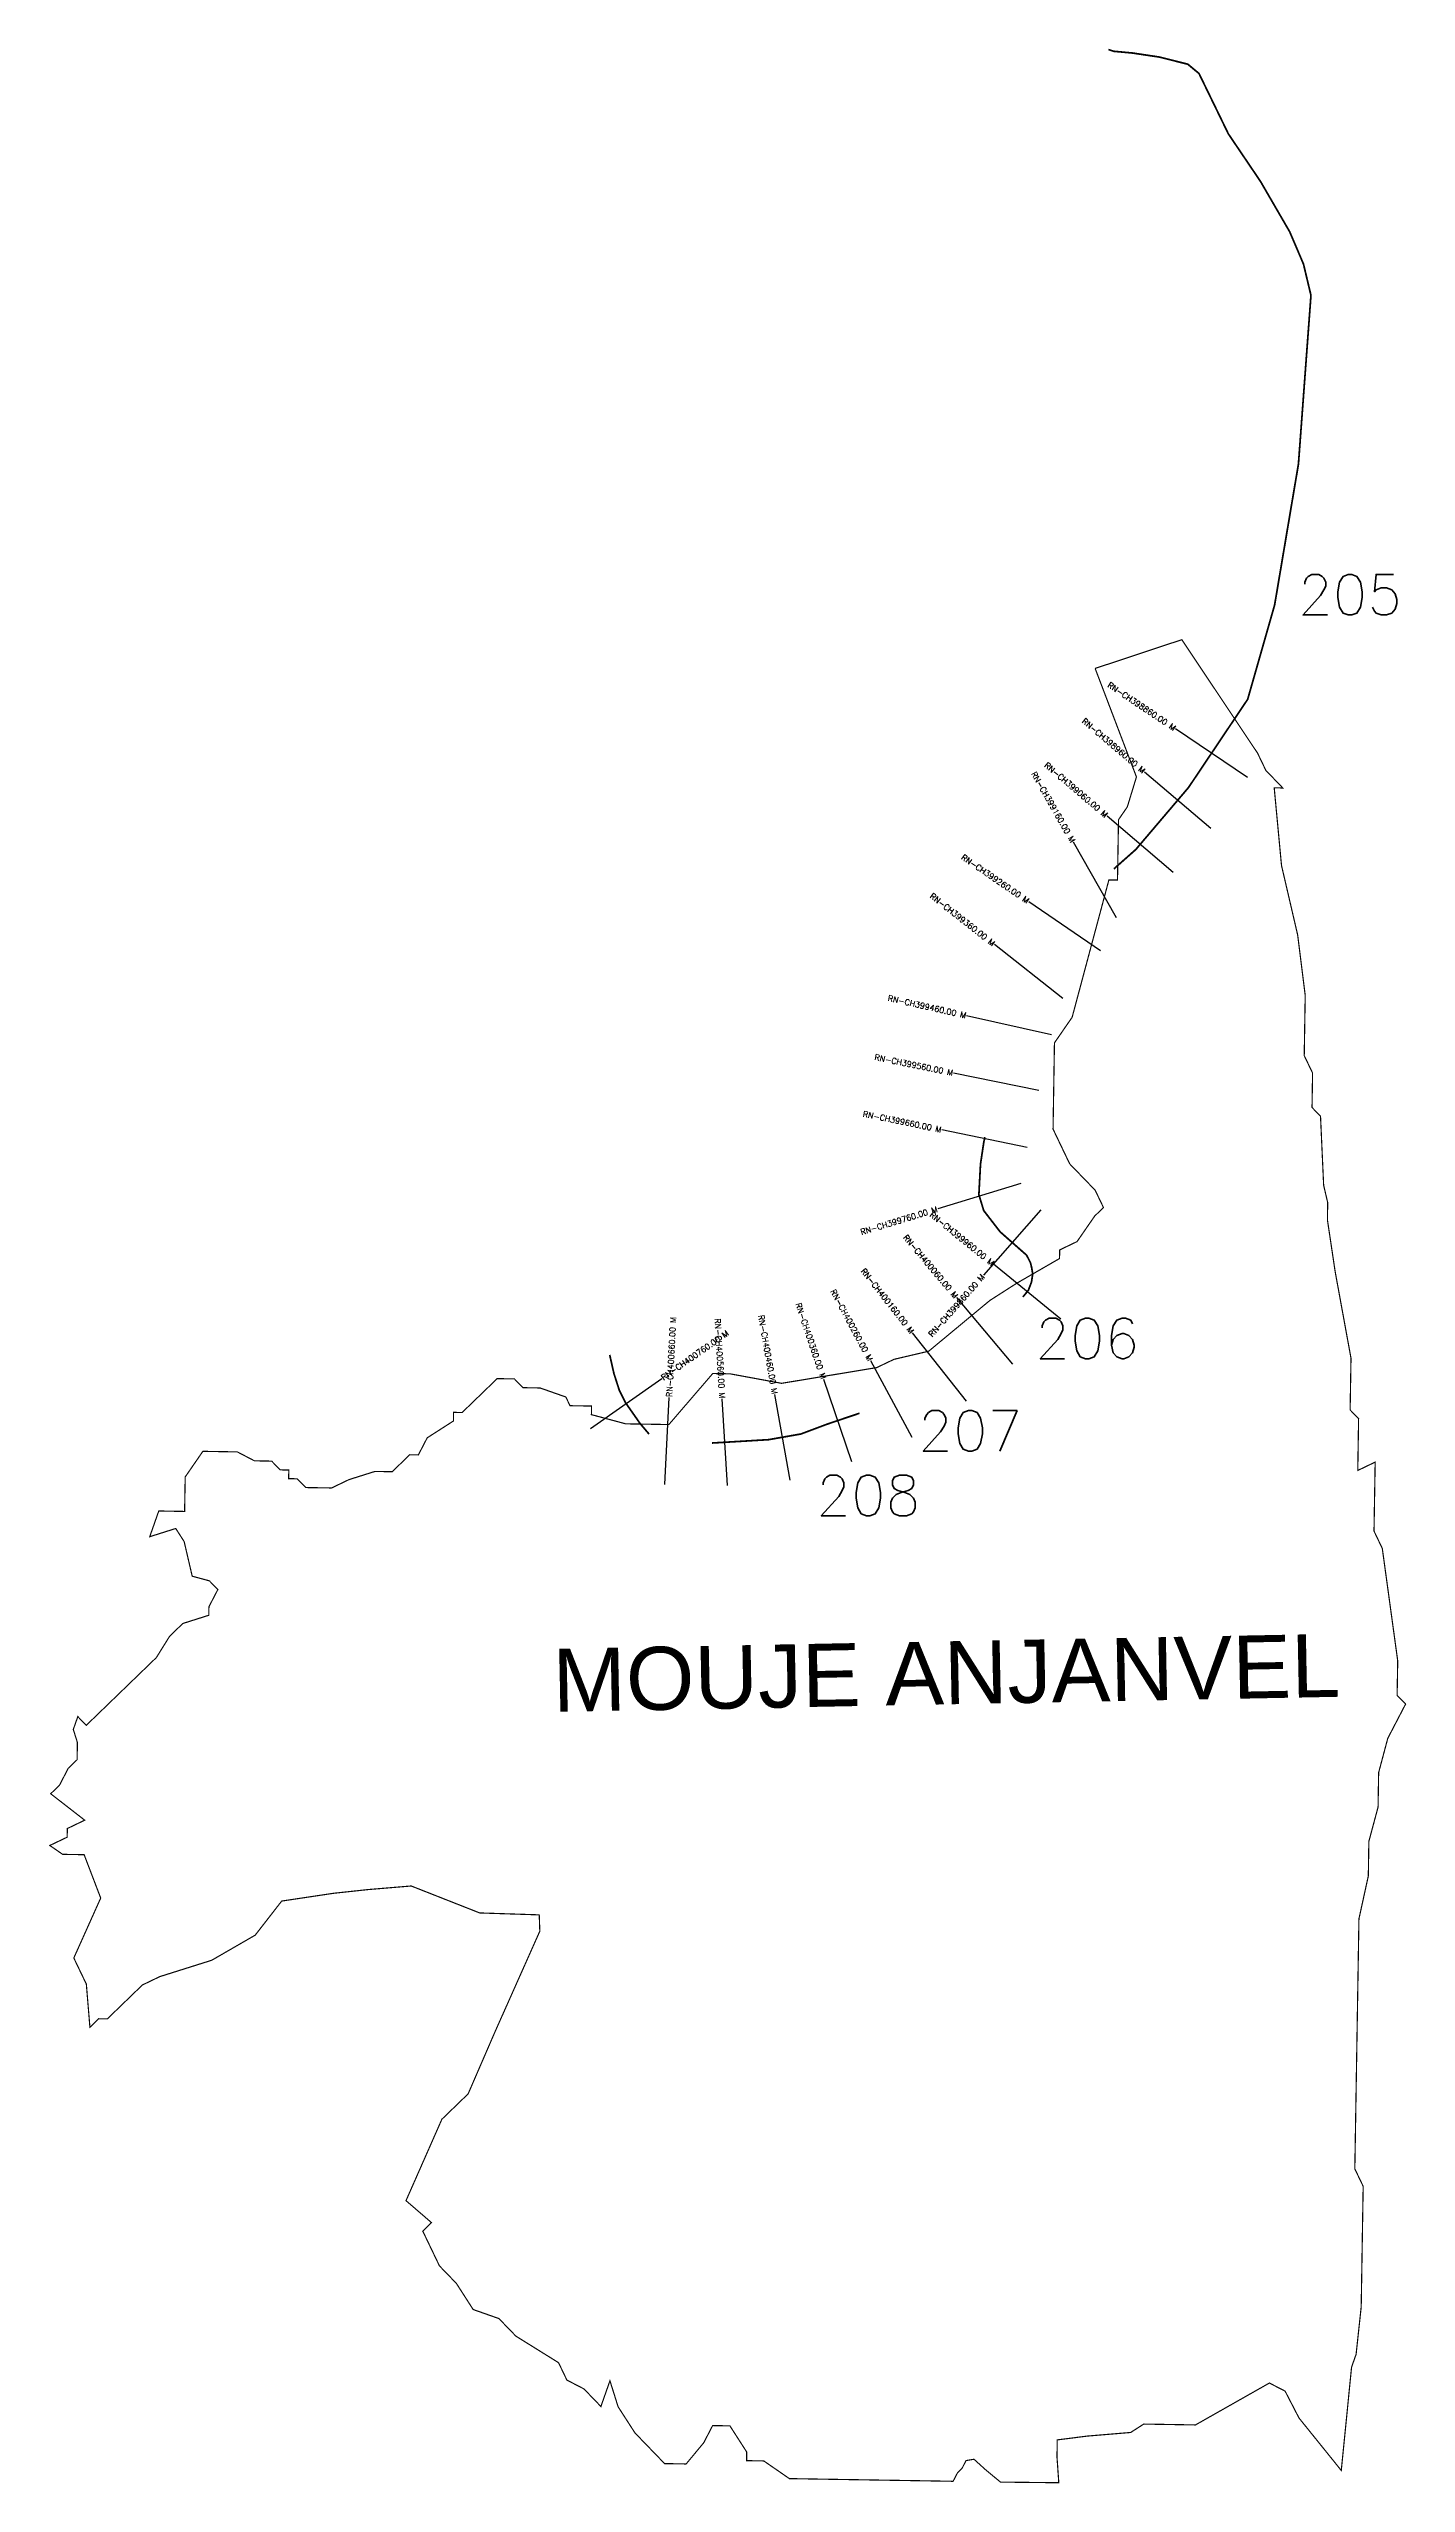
# Model space of a CAD drawing. Header units: metres. Extents: x 303314 to 305657, y 1941491 to 1945691.
import ezdxf
from ezdxf.enums import TextEntityAlignment as Align

# ---------------------------------------------------------------- set-up
doc = ezdxf.new("R2010")
doc.units = ezdxf.units.M
for name, color, linetype in [('CS', 134, 'Continuous'), ('CSMark', 6, 'Continuous'), ('NATURALLY PROTECTED', 3, 'Continuous'), ('VILLAGE NAME', 250, 'Continuous')]:
    doc.layers.add(name, color=color, linetype=linetype)
doc.styles.get("Standard").update_dxf_attribs({"font": 'simplex.shx'})

msp = doc.modelspace()

# ---------------------------------------------------------------- linework, layer by layer
at = {"color": 6, "const_width": 2, "flags": 128}
for points in [[(305119.9, 1944621.7), (305269.5, 1944671.3), (305400.1, 1944475.7), (305414.5, 1944445.8), (305443.7, 1944415.5), (305428.9, 1944415.8), (305441.5, 1944281.7), (305469.3, 1944162.2), (305482.4, 1944057.9), (305480.7, 1943953.8), (305495.1, 1943923.8), (305494.2, 1943867), (305494.2, 1943864.3), (305508.8, 1943849.2), (305514.2, 1943730.1), (305521.2, 1943700.2), (305520.7, 1943670.5), (305534.1, 1943581), (305561.4, 1943431.8), (305559.9, 1943342.6), (305574.5, 1943327.5), (305573.1, 1943238.2), (305603.1, 1943252.6), (305601.1, 1943133.6), (305615.4, 1943103.7), (305642, 1942909.8), (305641, 1942850.3), (305655.6, 1942835.2), (305624.9, 1942776.2), (305609.1, 1942717), (305608.1, 1942657.5), (305592.2, 1942598.3), (305591.3, 1942538.8), (305575.1, 1942464.7), (305568, 1942033.4), (305582.4, 1942003.4), (305579, 1941795.2), (305570.2, 1941713.6), (305562.4, 1941691.4), (305544.6, 1941513.2), (305471.7, 1941603.6), (305447.7, 1941650), (305420.6, 1941664), (305293, 1941591.7), (305203.8, 1941593.2), (305181.2, 1941578.7), (305106.7, 1941572.5), (305054.5, 1941565.9), (305054.1, 1941536.2), (305057.2, 1941492), (304956.6, 1941493.1), (304931.2, 1941514.1), (304910.9, 1941532.5), (304897.1, 1941530.2), (304890.1, 1941516.5), (304882.5, 1941509.2), (304874.8, 1941494.5), (304592.3, 1941499.1), (304548.2, 1941529.6), (304518.5, 1941530.1), (304518.7, 1941545), (304489.7, 1941590.1), (304459.9, 1941590.6), (304444.6, 1941561.1), (304414.2, 1941524.4), (304377, 1941525), (304325.9, 1941577.9), (304296.8, 1941623), (304282.7, 1941667.9), (304267.1, 1941623.5), (304237.9, 1941653.8), (304208.4, 1941669.1), (304194, 1941699.1), (304120.4, 1941744.9), (304091.1, 1941775.2), (304046.7, 1941790.8), (304017.7, 1941835.9), (303988.5, 1941866.1), (303959.7, 1941926.1), (303974.8, 1941940.7), (303930.8, 1941978.6), (303992.7, 1942119), (304038, 1942162.8), (304084.4, 1942269.9), (304161.7, 1942443.4), (304160.7, 1942471.6), (304058, 1942474.9), (303939.8, 1942521.4), (303865.3, 1942515.2), (303805.7, 1942508.8), (303716.3, 1942495.4), (303670.6, 1942436.6), (303595.6, 1942393.3), (303505.8, 1942365), (303475.9, 1942350.6), (303415.4, 1942292.1), (303400.5, 1942292.4), (303385.4, 1942277.7), (303379.2, 1942352.2), (303357.6, 1942397.2), (303404, 1942500.6), (303375.4, 1942575.4), (303338.3, 1942576), (303316.2, 1942591.3), (303346.2, 1942605.6), (303346.4, 1942620.5), (303376.4, 1942634.9), (303317.7, 1942680.5), (303332.8, 1942695.1), (303348.1, 1942724.6), (303363.3, 1942739.2), (303363.8, 1942769), (303356.7, 1942791.4), (303364.5, 1942813.6), (303379.1, 1942798.5), (303500.1, 1942915.5)], [(303500.1, 1942915.5), (303523, 1942952.3), (303545.7, 1942974.2), (303590.5, 1942988.4), (303590.6, 1942995.8), (303590.8, 1943003.2), (303606.1, 1943032.7), (303591.5, 1943047.8), (303561.9, 1943055.8), (303548, 1943115.5), (303533.5, 1943138.1), (303488.6, 1943123.9), (303504.2, 1943168.3), (303548.8, 1943167.5), (303549.8, 1943227), (303580.3, 1943271.2), (303639.8, 1943270.2), (303669.3, 1943254.8), (303699, 1943254.3), (303713.7, 1943239.2), (303728.6, 1943238.9), (303728.3, 1943224.1), (303743.2, 1943223.8), (303757.8, 1943208.7), (303802.4, 1943208), (303832.4, 1943222.4), (303877.2, 1943236.5), (303907, 1943236), (303937.2, 1943265.3), (303952.1, 1943265), (303967.4, 1943294.5), (304012.6, 1943323.5), (304012.8, 1943338.4), (304027.7, 1943338.2), (304088.1, 1943396.6), (304117.9, 1943396.1), (304132.5, 1943381), (304162.2, 1943380.5), (304206.6, 1943364.9), (304213.8, 1943349.9), (304251, 1943349.3), (304250.7, 1943334.5), (304310, 1943318.6), (304384.4, 1943317.4), (304460.1, 1943405.4), (304489.9, 1943404.9), (304534.4, 1943396.7), (304578.9, 1943388.5), (304742.9, 1943415.6), (304772.9, 1943429.9), (304832.7, 1943443.9), (304938.2, 1943531.4), (304984.7, 1943561.2), (305058.5, 1943603.8), (305058.7, 1943618.6), (305088.7, 1943633), (305119.2, 1943677.1), (305134.3, 1943691.7), (305119.9, 1943721.7), (305076, 1943767.1), (305047.3, 1943827), (305049.7, 1943975.8), (305080.2, 1944019.9), (305111.9, 1944138.3), (305136, 1944228.2), (305143.6, 1944256.8), (305158.5, 1944256.6), (305160.2, 1944360.7), (305175.4, 1944382.8), (305191.2, 1944434.5), (305119.9, 1944621.7)]]:
    msp.add_lwpolyline(points, dxfattribs=at)
at = {"layer": 'CS'}
for p, q in [((305383, 1944433.7), (305258.4, 1944517.3)), ((305319.5, 1944345.8), (305205.2, 1944443)), ((305254.7, 1944269.7), (305140.5, 1944366.8)), ((305156.9, 1944191.6), (305082.4, 1944321.8)), ((305129.3, 1944134.7), (305005.4, 1944219.2)), ((305064, 1944052.5), (304946.1, 1944145.2)), ((305044.4, 1943989.5), (304898.1, 1944022.6)), ((305022.7, 1943893.5), (304875.7, 1943923.6)), ((305002.6, 1943795.5), (304855.6, 1943825.7)), ((304991.9, 1943733.2), (304848.4, 1943689.5)), ((305026.3, 1943687.7), (304927.1, 1943575.2)), ((305061, 1943499.4), (304944.4, 1943593.8)), ((304977.7, 1943421.6), (304881.2, 1943536.5)), ((304897.7, 1943357.7), (304804.9, 1943475.6)), ((304249.2, 1943310.6), (304372, 1943396.7)), ((304804, 1943295.1), (304733, 1943427.2)), ((304377.4, 1943214.1), (304384.8, 1943363.9)), ((304485.4, 1943212), (304476.6, 1943361.7)), ((304593.5, 1943221.7), (304567.5, 1943369.4)), ((304699.9, 1943253.2), (304651.9, 1943395.3))]:
    msp.add_line(p, q, dxfattribs=at)
at = {"layer": 'NATURALLY PROTECTED', "const_width": 3, "flags": 128}
for points in [[(305142.8, 1945689.3), (305151.9, 1945686.3), (305184.3, 1945683.3), (305231.1, 1945676.3), (305279.8, 1945664), (305299.1, 1945648), (305349.8, 1945543.8), (305405.3, 1945461.7), (305455.6, 1945375), (305479.4, 1945319.3), (305492.3, 1945265.3), (305470.7, 1944974.2), (305429.6, 1944731.1), (305383.1, 1944568.4), (305281.1, 1944416.4), (305190.1, 1944309.4), (305152.3, 1944275.9)], [(304929.6, 1943813.2), (304927.7, 1943804), (304922.1, 1943766.7), (304919.3, 1943714), (304927.7, 1943686.4), (304956, 1943649.8), (304986.7, 1943622.7), (305001.7, 1943609.5), (305008.4, 1943596.4), (305010.3, 1943588.4), (305012.2, 1943577.2), (305010.1, 1943563.2), (305004.7, 1943549.1), (304995.3, 1943537.5)], [(304350.2, 1943300.9), (304334.4, 1943319.6), (304309.8, 1943354.8), (304298.8, 1943376.7), (304289.6, 1943405.3), (304282.3, 1943437.5)], [(304713.3, 1943336.9), (304657, 1943317.9), (304612.2, 1943301.1), (304556.4, 1943291.3), (304458.6, 1943285.5)]]:
    msp.add_lwpolyline(points, dxfattribs=at)

# ---------------------------------------------------------------- texts
at = {"char_height": 70, "attachment_point": 1}
for s, insert in [('205', (305469.7, 1944783.9)), ('206', (305016.3, 1943501)), ('207', (304814.3, 1943341.5)), ('208', (304638.4, 1943230.2))]:
    msp.add_mtext_dynamic_manual_height_columns(s, width=95.172, gutter_width=1, heights=[0], dxfattribs=dict(at, insert=insert))
at = {"layer": 'CSMark'}
for s, rotation, p in [('RN-CH398860.00 M', 326.1386, (305257.6, 1944517.8)), ('RN-CH398960.00 M', 319.629, (305204.5, 1944443.6)), ('RN-CH399060.00 M', 319.629, (305139.7, 1944367.5)), ('RN-CH399160.00 M', 299.7854, (305081.9, 1944322.7)), ('RN-CH399260.00 M', 325.6999, (305004.6, 1944219.8)), ('RN-CH399360.00 M', 321.8449, (304945.3, 1944145.8)), ('RN-CH399460.00 M', 347.2518, (304897.1, 1944022.9)), ('RN-CH399560.00 M', 348.4068, (304874.7, 1943923.8)), ('RN-CH399660.00 M', 348.4068, (304854.6, 1943825.9)), ('RN-CH399760.00 M', 16.947, (304847.4, 1943689.2)), ('RN-CH399960.00 M', 320.9879, (304943.7, 1943594.5)), ('RN-CH400060.00 M', 310.0464, (304880.5, 1943537.2)), ('RN-CH400160.00 M', 308.2036, (304804.3, 1943476.4)), ('RN-CH399860.00 M', 48.6005, (304926.5, 1943574.5)), ('RN-CH400360.00 M', 288.6708, (304651.6, 1943396.2)), ('RN-CH400260.00 M', 298.2751, (304732.5, 1943428.1)), ('RN-CH400560.00 M', 273.3735, (304476.5, 1943362.7)), ('RN-CH400460.00 M', 279.9895, (304567.3, 1943370.4))]:
    msp.add_text(s, height=10, rotation=rotation, dxfattribs=at).set_placement(p, align=Align.MIDDLE_RIGHT)
for s, rotation, p in [('RN-CH400760.00 M', 35.0083, (304372.8, 1943397.2)), ('RN-CH400660.00 M', 87.1444, (304384.9, 1943364.9))]:
    msp.add_text(s, height=10, rotation=rotation, dxfattribs=at).set_placement(p, align=Align.MIDDLE_LEFT)
at = {"layer": 'VILLAGE NAME', "insert": (304182.7, 1942930.4), "char_height": 108.748, "attachment_point": 1, "rotation": 1.1028}
msp.add_mtext_dynamic_manual_height_columns('{\\fArial|b0|i0|c0|p34;MOUJE ANJANVEL}', width=1571.314, gutter_width=543.7, heights=[0], dxfattribs=at)

doc.saveas('drawing.dxf')
